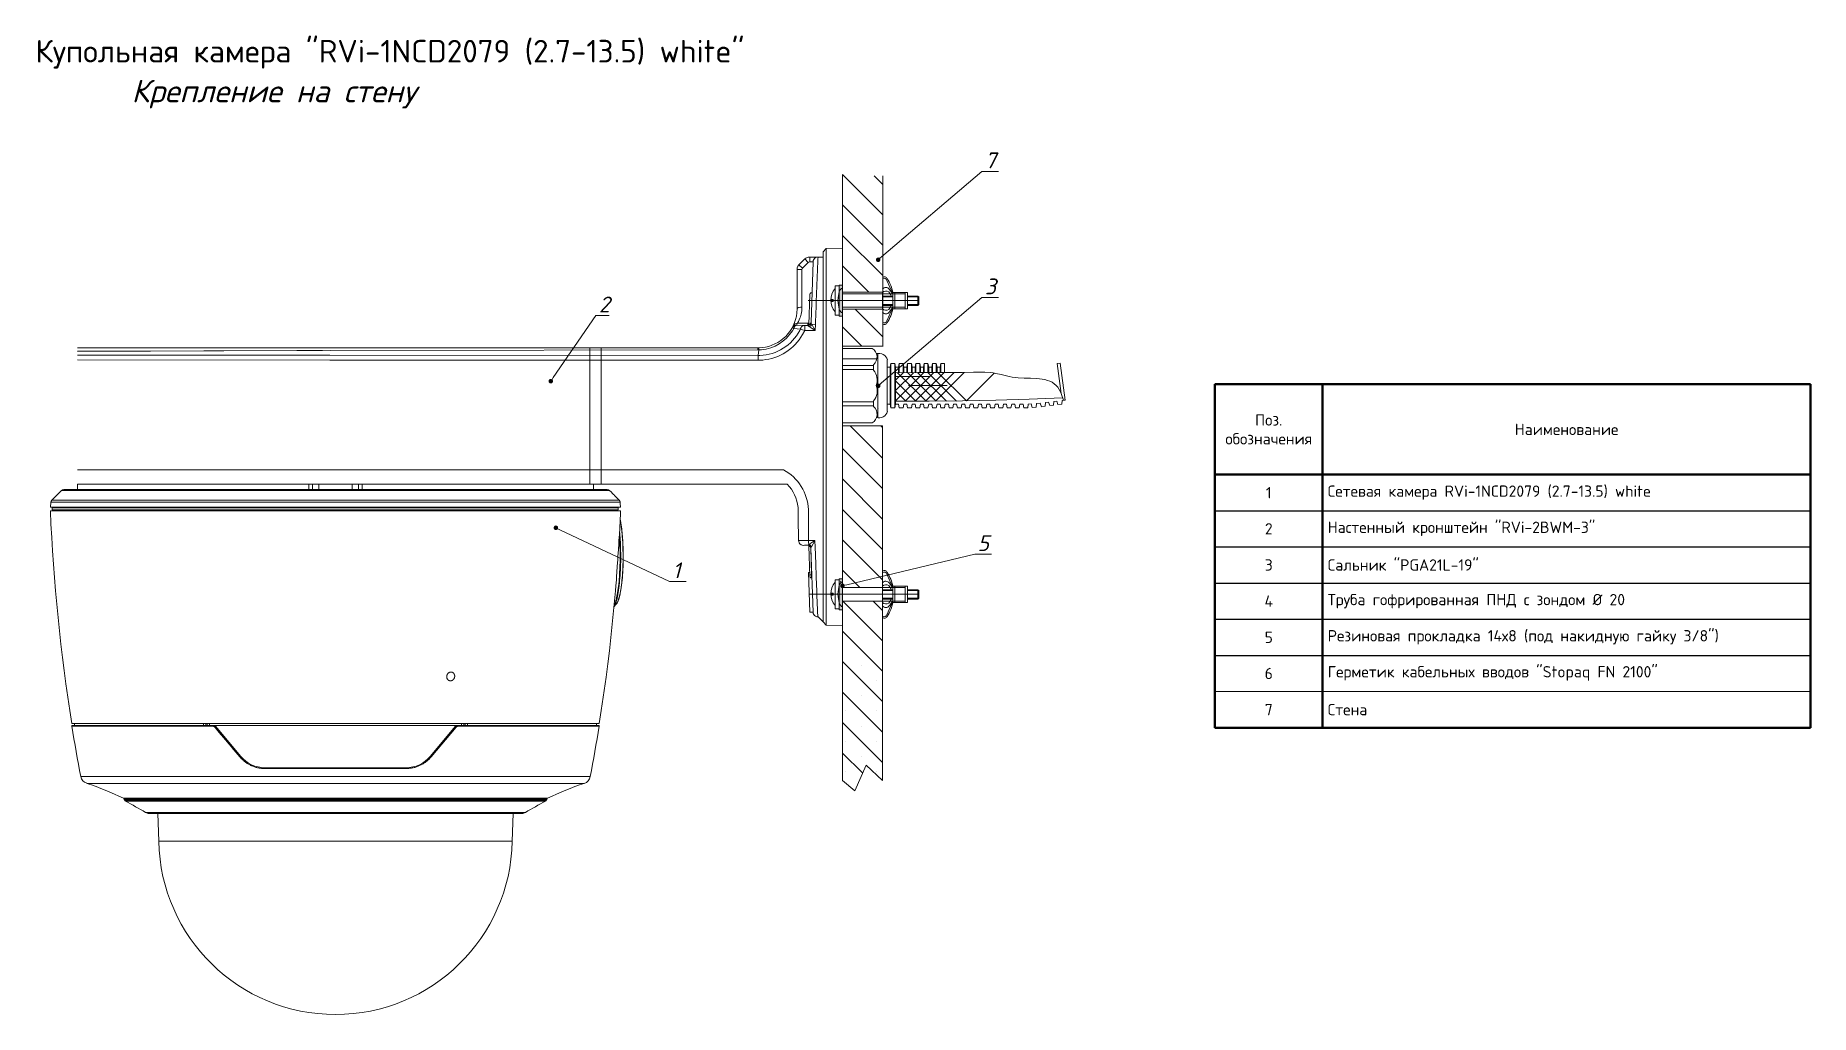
# Model space of a CAD drawing. Header units: millimetres. Extents: x -25459 to 1045457, y -66278 to 462905.
# Drawn here: x 947000 to 986267, y -4659 to 17003 of the extents above; entities that cross this region are included whole.
import ezdxf
from ezdxf import colors
from ezdxf.entities.mleader import LeaderData, LeaderLine
from ezdxf.math import Vec2, Vec3

# ---------------------------------------------------------------- set-up
doc = ezdxf.new("R2010")
doc.units = ezdxf.units.MM
doc.layers.add('PDF _Геометрия', color=7, linetype='Continuous')
doc.styles.add('ISOCPEUR', font='isocpeui.ttf', dxfattribs={"height": 250})
doc.styles.add('KOSTY_STYLE', font='isocpeur.ttf')

msp = doc.modelspace()

# ---------------------------------------------------------------- texts
at = {"char_height": 500, "attachment_point": 5, "bg_fill": 3, "box_fill_scale": 1, "bg_fill_color": 256, "bg_fill_transparency": 0}
for s, insert, width, style in [('\\pxql;Купольная камера "RVi-1NCD2079 (2.7-13.5) white"', (955145.87, 16587.681), 16291.56169, 'KOSTY_STYLE'), ('\\pxi-10.4;Крепление на стену', (954870.388, 15706.446), 7533.96047, 'ISOCPEUR')]:
    msp.add_mtext(s, dxfattribs=dict(at, insert=insert, width=width, style=style))

# ---------------------------------------------------------------- blocks, each defined once
blk = doc.blocks.new('_DOT')
at = {"color": 0, "linetype": 'ByBlock', "lineweight": -2}
blk.add_line((-0.5, 0), (-1, 0), dxfattribs=at)
at = {"color": 0, "linetype": 'ByBlock', "const_width": 0.5}
blk.add_lwpolyline([(-0.25, 0, 1), (0.25, 0, 1)], format="xyb", close=True, dxfattribs=at)
blk = doc.blocks.new('*T41')
at = {"color": 0, "lineweight": 50, "ltscale": 100, "transparency": 16777216}
for p, q in [((0, 0), (13175, 0)), ((0, 0), (0, -7600)), ((2382, 0), (2382, -7600)), ((13175, 0), (13175, -7600)), ((0, -2000), (13175, -2000)), ((0, -7600), (13175, -7600))]:
    blk.add_line(p, q, dxfattribs=at)
at = {"color": 0, "ltscale": 100, "transparency": 16777216}
for p, q in [((0, -2800), (13175, -2800)), ((0, -3600), (13175, -3600)), ((0, -4400), (13175, -4400)), ((0, -5200), (13175, -5200)), ((0, -6000), (13175, -6000))]:
    blk.add_line(p, q, dxfattribs=at)
at = {"color": 0, "lineweight": 0, "ltscale": 100, "transparency": 16777216}
blk.add_line((0, -6800), (13175, -6800), dxfattribs=at)
at = {"color": 0, "ltscale": 100, "transparency": 16777216, "char_height": 250, "style": 'KOSTY_STYLE'}
for s, insert, width, attachment_point in [('Поз. обозначения', (1191, -1000), 2159.26, 5), ('Наименование', (7779, -1000), 10569.8, 5), ('1', (1191, -2400), 2159.26, 5), ('Сетевая камера RVi-1NCD2079 (2.7-13.5) white', (2494, -2400), 10569.8, 4), ('2', (1191, -3200), 2159.26, 5), ('Настенный кронштейн "RVi-2BWM-3"', (2494, -3200), 10569.8, 4), ('3', (1191, -4000), 2159.26, 5), ('Сальник "PGA21L-19"', (2494, -4000), 10569.8, 4), ('4', (1191, -4800), 2159.26, 5), ('Труба гофрированная ПНД с зондом Ø 20', (2494, -4800), 10569.8, 4), ('5', (1191, -5600), 2159.26, 5), ('\\A1;Резиновая прокладка 14х8 (под накидную гайку 3/8")', (2494, -5600), 10569.8, 4), ('6', (1191, -6400), 2159.26, 5), ('Герметик кабельных вводов "Stopaq FN 2100"', (2494, -6400), 10569.8, 4), ('7', (1191, -7200), 2159.26, 5), ('Стена', (2494, -7200), 10569.8, 4)]:
    blk.add_mtext(s, dxfattribs=dict(at, insert=insert, width=width, attachment_point=attachment_point))
blk = doc.blocks.new('RVi-2NCD4489 (2.8-12) white')
at = {"layer": 'PDF _Геометрия', "lineweight": 9}
for points in [[(-0.6363, 0), (0.6363, 0)], [(0.0563, 0), (0.0563, -0.013)], [(0.0656, 0), (0.0656, -0.013)], [(-0.6363, -0.013), (-0.6363, 0)], [(-0.0656, -0.013), (-0.0656, 0)], [(-0.0563, -0.013), (-0.0563, 0)], [(-0.0408, -0.013), (-0.0408, 0)], [(0.0408, -0.013), (0.0408, 0)], [(0.6363, -0.013), (0.6363, 0)], [(0.7016, -0.0445), (0.7016, -0.0442), (0.7016, -0.0438), (0.7015, -0.0435), (0.7014, -0.0432), (0.7014, -0.0431), (0.7013, -0.0428), (0.7013, -0.0425), (0.7011, -0.0421), (0.701, -0.0418), (0.7009, -0.0415), (0.7007, -0.0412), (0.7006, -0.0409), (0.7004, -0.0406), (0.7002, -0.0403), (0.7, -0.04), (0.7, -0.04), (0.6998, -0.0397), (0.6996, -0.0395), (0.6994, -0.0392), (0.6991, -0.039)], [(-0.6984, -0.0582), (0.6966, -0.0582)], [(-0.6984, -0.0582), (-0.6984, -0.0634)], [(-0.6984, -0.0634), (0.6966, -0.0634)], [(0.6965, -0.0582), (0.6965, -0.0634)], [(0.6966, -0.0634), (0.6966, -0.0582)], [(0.7043, -0.1007), (0.7042, -0.0998), (0.704, -0.0984), (0.7037, -0.097), (0.7037, -0.0965), (0.7034, -0.0951), (0.7032, -0.0938), (0.7029, -0.0924), (0.7027, -0.091), (0.7024, -0.0896), (0.7022, -0.0882), (0.7019, -0.0868)], [(0.7016, -0.1781), (0.7016, -0.1775), (0.7015, -0.1724), (0.7015, -0.1672), (0.7014, -0.162), (0.7013, -0.1568), (0.7011, -0.1516), (0.7009, -0.1465), (0.7006, -0.1413), (0.7003, -0.1362), (0.7, -0.1312), (0.6997, -0.1263)], [(0.7031, -0.1781), (0.7031, -0.1757), (0.703, -0.1697), (0.7029, -0.1638), (0.7028, -0.1578), (0.7026, -0.152), (0.7024, -0.1461), (0.7022, -0.1426), (0.7019, -0.1371), (0.7016, -0.1317), (0.7012, -0.1264), (0.7008, -0.1212), (0.7003, -0.1162)], [(0.7018, -0.088), (0.7019, -0.0885), (0.7022, -0.0898), (0.7024, -0.091), (0.7025, -0.0918), (0.7028, -0.0931), (0.703, -0.0944), (0.7032, -0.0957), (0.7034, -0.0969), (0.7036, -0.0982), (0.7038, -0.0995), (0.704, -0.1008)], [(0.704, -0.1008), (0.7046, -0.1052), (0.7052, -0.1099), (0.7057, -0.1148), (0.7061, -0.1179), (0.7066, -0.1233), (0.707, -0.1288), (0.7075, -0.1345), (0.7076, -0.1369), (0.708, -0.1429), (0.7083, -0.1491), (0.7085, -0.1553), (0.7086, -0.1572), (0.7087, -0.1636), (0.7088, -0.1701), (0.7089, -0.1766), (0.7089, -0.1781)], [(0.7093, -0.1781), (0.7093, -0.1765), (0.7092, -0.17), (0.7091, -0.1635), (0.709, -0.1572), (0.7089, -0.1551), (0.7087, -0.1489), (0.7083, -0.1428), (0.708, -0.1369), (0.7078, -0.1343), (0.7074, -0.1286), (0.7069, -0.1231), (0.7064, -0.1179), (0.7061, -0.1145), (0.7055, -0.1097), (0.7049, -0.1051), (0.7043, -0.1007)], [(0.6865, -0.3021), (0.692, -0.2959), (0.6928, -0.295), (0.6935, -0.294), (0.694, -0.2932), (0.6948, -0.2918), (0.6956, -0.2903), (0.6958, -0.2897), (0.6966, -0.2878), (0.6975, -0.2857), (0.6975, -0.2855), (0.6984, -0.283), (0.6991, -0.2805), (0.7, -0.2774), (0.7009, -0.274), (0.7017, -0.2703), (0.7021, -0.2685), (0.7029, -0.264), (0.7037, -0.2593), (0.7045, -0.2543), (0.7046, -0.2538), (0.7053, -0.2482), (0.706, -0.2423), (0.7066, -0.2369), (0.7072, -0.2303), (0.7077, -0.2234), (0.7081, -0.2183), (0.7085, -0.2108), (0.7088, -0.2032), (0.709, -0.1985), (0.7092, -0.1906), (0.7093, -0.1826), (0.7093, -0.1781)], [(0.6866, -0.3018), (0.6874, -0.3005), (0.6881, -0.299), (0.6883, -0.2987), (0.6891, -0.2969), (0.69, -0.2948), (0.69, -0.2948), (0.6909, -0.2924), (0.6916, -0.2901), (0.6925, -0.287), (0.6932, -0.2846), (0.6941, -0.2809), (0.695, -0.2769), (0.6958, -0.2726), (0.696, -0.2716), (0.6969, -0.2666), (0.6977, -0.2613), (0.6985, -0.2561), (0.6992, -0.2499), (0.7, -0.2435), (0.7005, -0.2385), (0.7011, -0.2313), (0.7016, -0.2239), (0.7019, -0.2193), (0.7023, -0.2113), (0.7026, -0.2032), (0.7028, -0.199), (0.703, -0.1905), (0.7031, -0.182), (0.7031, -0.1781)], [(0.6868, -0.2992), (0.6876, -0.2974), (0.6884, -0.2955), (0.6893, -0.2931), (0.6899, -0.2911), (0.6908, -0.2882), (0.6914, -0.2861), (0.6923, -0.2825), (0.6928, -0.2804), (0.6937, -0.2762), (0.6945, -0.2718), (0.6953, -0.2672), (0.6962, -0.2619), (0.697, -0.2562), (0.6975, -0.252), (0.6982, -0.2457), (0.6989, -0.239), (0.6992, -0.2351), (0.6998, -0.2278), (0.7003, -0.2203), (0.7005, -0.2169), (0.7009, -0.2088), (0.7012, -0.2007), (0.7014, -0.1925), (0.7015, -0.1841), (0.7016, -0.1781)], [(0.7089, -0.1781), (0.7089, -0.1827), (0.7088, -0.1907), (0.7086, -0.1987), (0.7084, -0.2035), (0.7081, -0.2112), (0.7077, -0.2186), (0.7073, -0.2238), (0.7068, -0.2307), (0.7062, -0.2374), (0.7056, -0.2428), (0.7049, -0.2488), (0.7041, -0.2544), (0.704, -0.255), (0.7033, -0.2601), (0.7025, -0.2648), (0.7016, -0.2692), (0.7011, -0.2718), (0.7002, -0.2755), (0.6996, -0.2781), (0.6987, -0.2812), (0.698, -0.2837), (0.6971, -0.2861), (0.6971, -0.2863), (0.6963, -0.2884), (0.6955, -0.2902), (0.6953, -0.2907), (0.6945, -0.2922), (0.6938, -0.2935), (0.6934, -0.2941), (0.6927, -0.2951), (0.692, -0.2959)], [(0.6902, -0.2628), (0.6902, -0.2626)], [(0.2742, -0.4739), (0.2742, -0.4735), (0.2743, -0.4731), (0.2743, -0.4727), (0.2744, -0.4723), (0.2745, -0.4719), (0.2746, -0.4716), (0.2747, -0.4711), (0.2748, -0.4708), (0.2749, -0.4704), (0.2751, -0.47), (0.2751, -0.4699), (0.2753, -0.4695), (0.2755, -0.4692), (0.2756, -0.4688), (0.2758, -0.4684), (0.276, -0.4681), (0.2763, -0.4678), (0.2765, -0.4674), (0.2767, -0.4671), (0.277, -0.4668), (0.2772, -0.4665), (0.2775, -0.4662), (0.2775, -0.4662), (0.2778, -0.466), (0.278, -0.4657), (0.2783, -0.4654), (0.2786, -0.4652), (0.2789, -0.465), (0.2792, -0.4648), (0.2795, -0.4646), (0.2798, -0.4644), (0.2802, -0.4642), (0.2805, -0.464), (0.2808, -0.4639), (0.2809, -0.4638), (0.2812, -0.4637), (0.2815, -0.4636), (0.2819, -0.4635), (0.2822, -0.4634), (0.2826, -0.4633), (0.2829, -0.4632), (0.2833, -0.4631), (0.2836, -0.4631), (0.284, -0.4631), (0.2843, -0.463), (0.2847, -0.463)], [(0.2834, -0.4847), (0.2831, -0.4847), (0.2828, -0.4847), (0.2824, -0.4847), (0.2821, -0.4846), (0.2817, -0.4846), (0.2817, -0.4846), (0.2813, -0.4845), (0.281, -0.4844), (0.2807, -0.4843), (0.2803, -0.4842), (0.28, -0.4841), (0.2797, -0.4839), (0.2794, -0.4838), (0.2791, -0.4836), (0.2788, -0.4834), (0.2785, -0.4832), (0.2782, -0.483), (0.2779, -0.4828), (0.2777, -0.4826), (0.2774, -0.4824), (0.2772, -0.4821), (0.2769, -0.4819), (0.2767, -0.4816), (0.2766, -0.4816), (0.2764, -0.4813), (0.2762, -0.481), (0.276, -0.4807), (0.2758, -0.4804), (0.2756, -0.4801), (0.2754, -0.4797), (0.2753, -0.4794), (0.2751, -0.4791), (0.2749, -0.4787), (0.2748, -0.4784), (0.2747, -0.478), (0.2746, -0.4777), (0.2745, -0.4773), (0.2744, -0.4769), (0.2743, -0.4765), (0.2743, -0.4761), (0.2742, -0.4758), (0.2742, -0.4754), (0.2742, -0.475), (0.2742, -0.4746), (0.2742, -0.4742), (0.2742, -0.4739)], [(0.2938, -0.4739), (0.2938, -0.4743), (0.2938, -0.4747), (0.2937, -0.4751), (0.2936, -0.4755), (0.2936, -0.4759), (0.2935, -0.4762), (0.2934, -0.4766), (0.2932, -0.477), (0.2931, -0.4774), (0.2931, -0.4775), (0.2929, -0.4779), (0.2928, -0.4782), (0.2926, -0.4786), (0.2924, -0.479), (0.2922, -0.4793), (0.292, -0.4797), (0.2918, -0.48), (0.2915, -0.4803), (0.2913, -0.4807), (0.2911, -0.481), (0.2908, -0.4813), (0.2906, -0.4816), (0.2903, -0.4818), (0.29, -0.4821), (0.2897, -0.4823), (0.2894, -0.4826), (0.2891, -0.4828), (0.2889, -0.483), (0.2885, -0.4832), (0.2882, -0.4834), (0.2879, -0.4836), (0.2876, -0.4838), (0.2873, -0.4839), (0.2872, -0.4839), (0.2869, -0.4841), (0.2865, -0.4842), (0.2862, -0.4843), (0.2858, -0.4844), (0.2855, -0.4845), (0.2851, -0.4846), (0.2848, -0.4846), (0.2844, -0.4847), (0.2841, -0.4847), (0.2838, -0.4847), (0.2834, -0.4847)], [(0.2847, -0.463), (0.285, -0.463), (0.2853, -0.4631), (0.2857, -0.4631), (0.286, -0.4631), (0.2864, -0.4632), (0.2867, -0.4633), (0.2868, -0.4633), (0.2871, -0.4634), (0.2874, -0.4635), (0.2878, -0.4636), (0.2881, -0.4637), (0.2884, -0.4639), (0.2887, -0.464), (0.289, -0.4642), (0.2893, -0.4643), (0.2896, -0.4645), (0.2899, -0.4647), (0.2901, -0.4649), (0.2904, -0.4652), (0.2906, -0.4654), (0.2909, -0.4656), (0.2911, -0.4659), (0.2912, -0.466), (0.2914, -0.4662), (0.2916, -0.4665), (0.2919, -0.4668), (0.292, -0.4671), (0.2923, -0.4674), (0.2924, -0.4677), (0.2926, -0.468), (0.2928, -0.4684), (0.2929, -0.4687), (0.2931, -0.4691), (0.2932, -0.4694), (0.2933, -0.4698), (0.2934, -0.4702), (0.2935, -0.4706), (0.2936, -0.471), (0.2937, -0.4714), (0.2938, -0.4717), (0.2938, -0.4719), (0.2938, -0.4723), (0.2938, -0.4727), (0.2939, -0.4731), (0.2939, -0.4735), (0.2938, -0.4739)], [(-0.6437, -0.5946), (-0.6437, -0.5903)], [(-0.3256, -0.5946), (-0.3256, -0.5903)], [(-0.3197, -0.5946), (-0.3197, -0.5903)], [(-0.3166, -0.5903), (-0.3166, -0.5946)], [(-0.3107, -0.5903), (-0.3107, -0.5946)], [(-0.2554, -0.6488), (-0.2454, -0.6607), (-0.2356, -0.6724), (-0.2972, -0.5991)], [(0.3107, -0.5903), (0.3107, -0.5946)], [(0.3166, -0.5903), (0.3166, -0.5946)], [(0.3197, -0.5903), (0.3197, -0.5946)], [(0.3256, -0.5903), (0.3256, -0.5946)], [(0.6437, -0.5946), (0.6437, -0.5903)], [(-0.628, -0.7209), (0.628, -0.7209)], [(0.4356, -0.8804), (0.438, -0.8117)]]:
    blk.add_lwpolyline(points, dxfattribs=at)
for points in [[(-0.7017, -0.0445), (0.7016, -0.0445, -0.000895), (0.7025, -0.0565), (-0.7026, -0.0565), (-0.7017, -0.0445, -0.180601), (-0.6992, -0.039)], [(0.6758, -0.0156, 0.198865), (0.6697, -0.013), (-0.6697, -0.013, 0.198865), (-0.6758, -0.0156), (-0.6992, -0.039), (0.6991, -0.039), (0.6984, -0.0382), (0.6972, -0.0371), (0.6954, -0.0352), (0.6935, -0.0334), (0.6917, -0.0315), (0.6898, -0.0297), (0.688, -0.0278), (0.6874, -0.0272), (0.6855, -0.0253), (0.6837, -0.0235), (0.6818, -0.0216), (0.68, -0.0198), (0.6758, -0.0156), (-0.6758, -0.0156)], [(0.6952, -0.0651, 0.01603), (0.6948, -0.0644, 0.00796), (0.6942, -0.0634, -0.007786), (0.6947, -0.0644)], [(-0.2951, -0.5977, 0.222095), (-0.3017, -0.5946), (-0.3018, -0.5946), (-0.3019, -0.5947), (-0.3019, -0.5947), (-0.302, -0.5947), (-0.3021, -0.5948), (-0.3021, -0.5949), (-0.3022, -0.595), (-0.3023, -0.5951), (-0.3023, -0.5952), (-0.3024, -0.5954), (-0.3025, -0.5956), (-0.3025, -0.5958), (-0.3025, -0.5959), (-0.3025, -0.5961), (-0.3025, -0.5963), (-0.3025, -0.5966), (-0.3025, -0.5967), (-0.6499, -0.5967, 0.008061), (-0.628, -0.7209)], [(-0.6495, -0.5952, -0.221148), (-0.6482, -0.5946), (0.6482, -0.5946, -0.464426), (0.6499, -0.5967)], [(-0.2759, -0.6245), (-0.2864, -0.6119), (-0.297, -0.5994, 0.024531), (-0.2976, -0.5987, 0.074091), (-0.2992, -0.5975, 0.103316), (-0.302, -0.5967)], [(-0.2336, -0.671, 0.22179), (-0.1737, -0.6989), (0.1737, -0.6989), (0.1738, -0.6989), (0.1738, -0.6989), (0.1739, -0.6989), (0.1739, -0.699), (0.174, -0.6991), (0.174, -0.6992), (0.174, -0.6993), (0.1741, -0.6994), (0.1741, -0.6995), (0.1741, -0.6997), (0.1742, -0.6999), (0.1742, -0.7002), (0.1742, -0.7004), (0.1742, -0.7006), (0.1742, -0.7008), (0.1742, -0.7009), (-0.1742, -0.701, -0.004333), (-0.1766, -0.7009), (-0.1786, -0.7008), (-0.1805, -0.7007), (-0.1825, -0.7005), (-0.1845, -0.7003), (-0.1865, -0.7), (-0.1885, -0.6997), (-0.1901, -0.6994), (-0.192, -0.6989), (-0.194, -0.6985), (-0.1959, -0.698), (-0.1978, -0.6974), (-0.1997, -0.6968), (-0.2016, -0.6961), (-0.2035, -0.6954), (-0.2053, -0.6947), (-0.2071, -0.6939), (-0.2089, -0.6931), (-0.2107, -0.6922), (-0.2124, -0.6913), (-0.2142, -0.6903), (-0.2159, -0.6893), (-0.2176, -0.6882), (-0.2193, -0.6871), (-0.2209, -0.686), (-0.2225, -0.6848), (-0.2227, -0.6846), (-0.2243, -0.6834), (-0.2258, -0.6821), (-0.2273, -0.6808), (-0.2288, -0.6795), (-0.2303, -0.6781), (-0.2317, -0.6767), (-0.233, -0.6753, -0.01329), (-0.2356, -0.6724), (-0.2355, -0.6723), (-0.2353, -0.6721), (-0.2352, -0.672), (-0.235, -0.6718), (-0.2349, -0.6718), (-0.2347, -0.6716), (-0.2345, -0.6715), (-0.2343, -0.6713), (-0.2342, -0.6712), (-0.234, -0.6711), (-0.2339, -0.671), (-0.2338, -0.671), (-0.2338, -0.671), (-0.2337, -0.6709), (-0.2337, -0.6709), (-0.2337, -0.6709), (-0.2336, -0.671), (-0.2336, -0.671), (-0.2951, -0.5977), (-0.2951, -0.5977), (-0.2951, -0.5977), (-0.2952, -0.5977), (-0.2952, -0.5977), (-0.2953, -0.5977), (-0.2953, -0.5978), (-0.2955, -0.5978), (-0.2955, -0.5979), (-0.2957, -0.598), (-0.2959, -0.5981), (-0.2961, -0.5982), (-0.2963, -0.5984), (-0.2965, -0.5985), (-0.2965, -0.5986), (-0.2968, -0.5987), (-0.297, -0.5989), (-0.2971, -0.5991), (-0.2972, -0.5991)], [(0.2356, -0.6724), (0.2972, -0.5991), (0.2971, -0.5991), (0.2969, -0.5989), (0.2968, -0.5987), (0.2965, -0.5986), (0.2965, -0.5985), (0.2963, -0.5984), (0.2961, -0.5982), (0.2959, -0.5981), (0.2957, -0.598), (0.2955, -0.5979), (0.2955, -0.5978), (0.2953, -0.5978), (0.2953, -0.5977), (0.2952, -0.5977), (0.2952, -0.5977), (0.2951, -0.5977), (0.2951, -0.5977), (0.2951, -0.5977), (0.2336, -0.671, -0.221723), (0.1737, -0.6989)], [(0.2951, -0.5977, -0.222095), (0.3017, -0.5946), (0.3018, -0.5946), (0.3019, -0.5947), (0.3019, -0.5947), (0.302, -0.5947), (0.3021, -0.5948), (0.3021, -0.5949), (0.3022, -0.595), (0.3023, -0.5951), (0.3023, -0.5952), (0.3024, -0.5954), (0.3025, -0.5956), (0.3025, -0.5958), (0.3025, -0.5959), (0.3025, -0.5961), (0.3025, -0.5963), (0.3025, -0.5966), (0.3025, -0.5967), (0.3022, -0.5967), (0.3019, -0.5967), (0.3016, -0.5967), (0.3013, -0.5968), (0.3012, -0.5968), (0.3009, -0.5968), (0.3006, -0.5969), (0.3003, -0.597), (0.3, -0.5971), (0.2997, -0.5972), (0.2995, -0.5974), (0.2992, -0.5975, 0.074091), (0.2976, -0.5987, 0.024531), (0.2972, -0.5991)], [(0.628, -0.7209, 0.008046), (0.6499, -0.5967), (0.3025, -0.5967)], [(0.2336, -0.671), (0.2337, -0.671), (0.2337, -0.6709), (0.2337, -0.6709), (0.2337, -0.6709), (0.2338, -0.671), (0.2338, -0.671), (0.2339, -0.671), (0.234, -0.6711), (0.2342, -0.6712), (0.2343, -0.6713), (0.2345, -0.6715), (0.2347, -0.6716), (0.2349, -0.6718), (0.235, -0.6718), (0.2352, -0.672), (0.2353, -0.6721), (0.2355, -0.6723), (0.2356, -0.6724), (0.2343, -0.6739), (0.2329, -0.6754), (0.2315, -0.6769), (0.2301, -0.6783), (0.2286, -0.6797), (0.227, -0.6811), (0.2255, -0.6824), (0.2246, -0.6832), (0.223, -0.6844), (0.2213, -0.6857), (0.2196, -0.6868), (0.2179, -0.688), (0.2162, -0.6891), (0.2144, -0.6901), (0.2127, -0.6911), (0.2109, -0.6921), (0.2091, -0.693), (0.2073, -0.6938), (0.2054, -0.6946), (0.2035, -0.6954), (0.2016, -0.6961), (0.1997, -0.6968), (0.1977, -0.6974), (0.1957, -0.698), (0.1938, -0.6985), (0.1918, -0.699), (0.1897, -0.6994), (0.1892, -0.6995), (0.1872, -0.6999), (0.1852, -0.7002), (0.1831, -0.7004), (0.1811, -0.7006), (0.1791, -0.7008), (0.1771, -0.7009, -0.010971), (0.1742, -0.7009)], [(-0.5198, -0.7792), (0.5198, -0.7793), (0.5206, -0.7768), (-0.5206, -0.7768), (-0.5198, -0.7793, 0.198763), (-0.5177, -0.7817), (0.5176, -0.7817)], [(0.5198, -0.7792, -0.196383), (0.5176, -0.7817, 0.02049), (0.4684, -0.8093), (-0.4684, -0.8093, 0.138693), (-0.4593, -0.8118), (0.4593, -0.8118, 0.138693), (0.4684, -0.8092)], [(-0.438, -0.8117), (-0.4356, -0.8804), (0.4356, -0.8804, -0.980257), (-0.4356, -0.8804)]]:
    blk.add_lwpolyline(points, format="xyb", dxfattribs=at)
for points in [[(0.7012, -0.1012), (0.7011, -0.1019), (0.7011, -0.1026), (0.701, -0.1033), (0.701, -0.104), (0.701, -0.1047), (0.7009, -0.1055), (0.7009, -0.1062), (0.7009, -0.1066), (0.7008, -0.1073), (0.7008, -0.108), (0.7008, -0.1083), (0.6998, -0.1237), (0.6988, -0.1391), (0.6983, -0.1462), (0.6973, -0.1616), (0.6963, -0.177), (0.6956, -0.1866), (0.6946, -0.202), (0.6935, -0.2174), (0.6929, -0.2264), (0.6923, -0.2359), (0.6912, -0.2504), (0.6902, -0.2626), (0.6888, -0.279), (0.6857, -0.3119), (0.6824, -0.3447), (0.6789, -0.3775), (0.6751, -0.4104), (0.6711, -0.4431), (0.6669, -0.4759), (0.6624, -0.5086), (0.6601, -0.525), (0.6553, -0.5577), (0.6502, -0.5903), (-0.6502, -0.5903, -0.028731), (-0.7029, -0.0652), (0.7028, -0.0652, -0.002017)], [(0.6913, -0.0582, 0.083031), (0.6901, -0.0565, -0.088765)], [(0.6901, -0.0652, 0.07885), (0.6913, -0.0634, -0.079437)], [(0.5228, -0.7743), (-0.5228, -0.7743, 0.035219), (-0.6134, -0.7375), (0.6134, -0.7375, 0.035219)]]:
    blk.add_lwpolyline(points, format="xyb", close=True, dxfattribs=at)
for centre, radius, start, end in [((0.6596, -0.0399), 0.0287, 44.6077, 46.5497), ((-0.6872, -0.0608), 0.00649, 138.0455, 156.484), ((-0.6871, -0.0608), 0.00656, 203.36, 221.6991), ((-0.6067, -0.7168), 0.0217, 190.9058, 251.9352), ((0.6066, -0.7168), 0.0218, 288.1545, 348.9504), ((-0.5247, -0.7782), 0.00431, 18.2336, 64.0491), ((-0.8312, -1.4013), 0.6944, 58.4943, 63.1527), ((0.5248, -0.7782), 0.00436, 116.241, 161.4763)]:
    blk.add_arc(centre, radius, start, end, dxfattribs=at)
blk.add_ellipse((-0.171, -0.7096), major_axis=(-0.0027, 0.0107), ratio=0.156241, start_param=0.000458, end_param=0.591841, dxfattribs=at)
for points in [[(0.6911, -0.0644), (0.691, -0.0643), (0.691, -0.0641), (0.6909, -0.064)], [(0.6913, -0.0651), (0.6912, -0.0649), (0.6912, -0.0646), (0.6911, -0.0644)], [(0.695, -0.0649), (0.6949, -0.0648), (0.6948, -0.0646), (0.6947, -0.0644)], [(0.6951, -0.0651), (0.6951, -0.0651), (0.695, -0.065), (0.695, -0.0649)], [(-0.6495, -0.5952), (-0.6499, -0.5956), (-0.65, -0.5961), (-0.6499, -0.5967)], [(-0.302, -0.5967), (-0.3022, -0.5967), (-0.3023, -0.5966), (-0.3025, -0.5966)]]:
    blk.add_open_spline(points, degree=3, dxfattribs=at)

# ---------------------------------------------------------------- linework, layer by layer
at = {"lineweight": 5}
for p, q in [((963849.221, 10953.256), (963844.932, 10868.681)), ((964085.833, 10584.381), (964085.833, 10636.457)), ((964016.392, 10473.642), (963970.75, 10386.867)), ((962987.744, 10093.978), (947926.42, 10093.978)), ((947926.42, 10016.039), (953515.651, 10033.181)), ((947926.42, 10014.678), (952784.358, 10031.091)), ((953511.274, 9926.863), (947926.42, 9926.863)), ((953509.075, 9818.378), (947926.42, 9823.807)), ((962987.744, 9818.378), (953509.075, 9818.378)), ((963072.429, 10096.177), (962987.744, 10093.978)), ((963087.606, 9822.667), (962987.744, 9818.378)), ((964098.899, 6526.858), (964098.833, 6292.117))]:
    msp.add_line(p, q, dxfattribs=at)
at = {"color": 0, "lineweight": 0}
for p, q in [((959263.053, 10093.978), (959263.053, 7073.972)), ((959513.053, 10093.978), (959513.053, 7073.972)), ((961768.236, 7392.97), (947926.42, 7392.97)), ((963629.288, 7073.972), (947926.42, 7073.972)), ((961768.236, 7392.97), (963545.477, 7392.97)), ((963870.975, 6337.66), (963870.975, 6572.401)), ((964311.458, 4139.381), (964422.22, 4026.574))]:
    msp.add_line(p, q, dxfattribs=at)
at = {"lineweight": 13}
for p, q in [((964851.847, 3148.485), (965738.762, 2263.688)), ((965266.729, 3072.282), (965266.729, 3072.282)), ((964851.847, 2475.362), (965738.762, 1588.448)), ((965266.729, 2397.042), (965266.729, 2397.042)), ((965603.29, 2735.721), (965603.29, 2735.721)), ((964930.167, 2060.481), (964930.167, 2060.481)), ((965603.29, 2060.481), (965603.29, 2060.481)), ((964851.847, 1802.238), (965738.762, 915.324)), ((965266.729, 1723.919), (965266.729, 1723.919)), ((964930.167, 1387.357), (964930.167, 1387.357)), ((965603.29, 1387.357), (965603.29, 1387.357)), ((964851.847, 1126.998), (965300.596, 680.366)), ((965378.916, 856.055), (965129.14, 290.886)), ((965266.729, 1050.796), (965266.729, 1050.796)), ((965738.762, 521.611), (965378.916, 856.055)), ((965129.14, 290.886), (964851.847, 521.611)), ((964930.167, 714.234), (964930.167, 714.234)), ((965603.29, 714.234), (965603.29, 714.234))]:
    msp.add_line(p, q, dxfattribs=at)
for points in [[(964851.847, 13926.925), (965742.995, 13035.777)], [(964851.847, 13926.925), (964851.847, 11325.452)], [(965552.269, 13899.627), (965742.995, 13708.901)], [(965742.995, 10127.377), (965742.995, 13899.627)], [(964851.847, 13253.802), (965742.995, 12362.654)], [(964851.847, 12578.562), (965742.995, 11689.531)], [(964851.847, 11905.438), (965431.834, 11325.452)], [(964779.878, 10813.2), (964690.975, 10813.2), (964690.975, 11460.923), (964779.878, 11460.923)], [(965967.369, 11285.233), (965831.898, 11581.577)], [(964100.405, 11139.178), (964091.938, 11139.178)], [(964115.222, 11139.178), (964102.522, 11139.178)], [(964130.039, 11139.178), (964117.339, 11139.178)], [(964144.856, 11139.178), (964132.156, 11139.178)], [(964159.674, 11139.178), (964146.973, 11139.178)], [(964174.491, 11139.178), (964163.907, 11139.178)], [(964189.308, 11139.178), (964178.724, 11139.178)], [(964204.125, 11139.178), (964193.541, 11139.178)], [(964218.942, 11139.178), (964208.359, 11139.178)], [(964235.876, 11139.178), (964223.176, 11139.178)], [(964250.693, 11139.178), (964237.993, 11139.178)], [(964265.511, 11139.178), (964252.81, 11139.178)], [(964280.328, 11139.178), (964267.627, 11139.178)], [(964295.145, 11139.178), (964282.444, 11139.178)], [(964309.962, 11139.178), (964297.262, 11139.178)], [(964324.779, 11139.178), (964312.079, 11139.178)], [(964339.596, 11139.178), (964326.896, 11139.178)], [(964354.414, 11139.178), (964343.83, 11139.178)], [(964369.231, 11139.178), (964358.647, 11139.178)], [(964384.048, 11139.178), (964373.464, 11139.178)], [(964398.865, 11139.178), (964388.281, 11139.178)], [(964415.799, 11139.178), (964403.099, 11139.178)], [(964430.616, 11139.178), (964417.916, 11139.178)], [(964445.433, 11139.178), (964432.733, 11139.178)], [(964460.251, 11139.178), (964447.55, 11139.178)], [(964475.068, 11139.178), (964462.367, 11139.178)], [(964489.885, 11139.178), (964477.185, 11139.178)], [(964504.702, 11139.178), (964492.002, 11139.178)], [(964519.519, 11139.178), (964508.936, 11139.178)], [(964534.336, 11139.178), (964523.753, 11139.178)], [(964549.154, 11139.178), (964538.57, 11139.178)], [(964563.971, 11139.178), (964553.387, 11139.178)], [(964580.905, 11139.178), (964568.204, 11139.178)], [(964595.722, 11139.178), (964583.022, 11139.178)], [(964595.722, 11118.011), (964648.64, 11118.011), (964648.64, 11160.346), (964595.722, 11160.346)], [(964610.539, 11139.178), (964597.839, 11139.178)], [(964625.356, 11139.178), (964612.656, 11139.178)], [(964640.173, 11139.178), (964627.473, 11139.178)], [(964654.991, 11139.178), (964642.29, 11139.178)], [(964669.808, 11139.178), (964657.107, 11139.178)], [(964684.625, 11139.178), (964671.925, 11139.178)], [(964699.442, 11139.178), (964688.859, 11139.178)], [(964714.259, 11139.178), (964703.676, 11139.178)], [(964729.077, 11139.178), (964718.493, 11139.178)], [(964743.894, 11139.178), (964733.31, 11139.178)], [(964760.828, 11139.178), (964748.127, 11139.178)], [(964775.645, 11139.178), (964762.944, 11139.178)], [(964790.462, 11139.178), (964777.762, 11139.178)], [(964805.279, 11139.178), (964792.579, 11139.178)], [(964820.096, 11139.178), (964807.396, 11139.178)], [(964834.914, 11139.178), (964822.213, 11139.178)], [(964849.731, 11139.178), (964837.03, 11139.178)], [(965738.762, 11325.452), (964851.847, 11325.452)], [(966240.429, 11287.35), (964851.847, 11287.35)], [(964864.548, 11139.178), (964851.847, 11139.178)], [(964879.365, 11139.178), (964868.781, 11139.178)], [(964894.182, 11139.178), (964883.599, 11139.178)], [(964908.999, 11139.178), (964898.416, 11139.178)], [(964925.933, 11139.178), (964913.233, 11139.178)], [(964940.751, 11139.178), (964928.05, 11139.178)], [(964955.568, 11139.178), (964942.867, 11139.178)], [(964970.385, 11139.178), (964959.801, 11139.178)], [(964985.202, 11139.178), (964974.618, 11139.178)], [(965000.019, 11139.178), (964989.436, 11139.178)], [(965016.953, 11139.178), (965004.253, 11139.178)], [(965031.77, 11139.178), (965019.07, 11139.178)], [(965046.588, 11139.178), (965033.887, 11139.178)], [(965061.405, 11139.178), (965048.704, 11139.178)], [(965076.222, 11139.178), (965063.521, 11139.178)], [(965091.039, 11139.178), (965078.339, 11139.178)], [(965105.856, 11139.178), (965093.156, 11139.178)], [(965120.673, 11139.178), (965107.973, 11139.178)], [(965135.491, 11139.178), (965124.907, 11139.178)], [(965150.308, 11139.178), (965139.724, 11139.178)], [(965165.125, 11139.178), (965154.541, 11139.178)], [(965179.942, 11139.178), (965169.358, 11139.178)], [(965196.876, 11139.178), (965184.176, 11139.178)], [(965211.693, 11139.178), (965198.993, 11139.178)], [(965226.51, 11139.178), (965213.81, 11139.178)], [(965241.328, 11139.178), (965228.627, 11139.178)], [(965256.145, 11139.178), (965243.444, 11139.178)], [(965270.962, 11139.178), (965258.262, 11139.178)], [(965285.779, 11139.178), (965273.079, 11139.178)], [(965300.596, 11139.178), (965287.896, 11139.178)], [(965315.414, 11139.178), (965304.83, 11139.178)], [(965330.231, 11139.178), (965319.647, 11139.178)], [(965345.048, 11139.178), (965334.464, 11139.178)], [(965361.982, 11139.178), (965349.281, 11139.178)], [(965376.799, 11139.178), (965364.099, 11139.178)], [(965391.616, 11139.178), (965378.916, 11139.178)], [(965406.433, 11139.178), (965393.733, 11139.178)], [(965421.251, 11139.178), (965408.55, 11139.178)], [(965436.068, 11139.178), (965423.367, 11139.178)], [(965450.885, 11139.178), (965438.184, 11139.178)], [(965465.702, 11139.178), (965453.002, 11139.178)], [(965480.519, 11139.178), (965469.936, 11139.178)], [(965495.336, 11139.178), (965484.753, 11139.178)], [(965510.154, 11139.178), (965499.57, 11139.178)], [(965524.971, 11139.178), (965514.387, 11139.178)], [(965541.905, 11139.178), (965529.204, 11139.178)], [(965556.722, 11139.178), (965544.021, 11139.178)], [(965571.539, 11139.178), (965558.839, 11139.178)], [(965586.356, 11139.178), (965573.656, 11139.178)], [(965601.173, 11139.178), (965588.473, 11139.178)], [(965615.991, 11139.178), (965603.29, 11139.178)], [(965630.808, 11139.178), (965618.107, 11139.178)], [(965645.625, 11139.178), (965632.925, 11139.178)], [(965660.442, 11139.178), (965649.858, 11139.178)], [(965675.259, 11139.178), (965664.676, 11139.178)], [(965690.077, 11139.178), (965679.493, 11139.178)], [(965707.01, 11139.178), (965694.31, 11139.178)], [(965721.828, 11139.178), (965709.127, 11139.178)], [(965736.645, 11139.178), (965723.944, 11139.178)], [(965738.762, 10963.489), (965738.762, 11312.751)], [(965738.762, 11234.432), (965967.369, 11234.432)], [(965738.762, 11217.498), (965967.369, 11217.498)], [(965751.462, 11139.178), (965738.762, 11139.178)], [(965738.762, 11050.275), (965967.369, 11050.275)], [(965738.762, 11031.225), (965967.369, 11031.225)], [(965766.279, 11139.178), (965753.579, 11139.178)], [(965781.096, 11139.178), (965768.396, 11139.178)], [(965795.914, 11139.178), (965783.213, 11139.178)], [(965810.731, 11139.178), (965798.03, 11139.178)], [(965825.548, 11139.178), (965814.964, 11139.178)], [(965840.365, 11139.178), (965829.781, 11139.178)], [(965855.182, 11139.178), (965844.599, 11139.178)], [(965869.999, 11139.178), (965859.416, 11139.178)], [(965886.933, 11139.178), (965874.233, 11139.178)], [(965901.751, 11139.178), (965889.05, 11139.178)], [(965916.568, 11139.178), (965903.867, 11139.178)], [(965931.385, 11139.178), (965918.684, 11139.178)], [(965946.202, 11139.178), (965933.502, 11139.178)], [(965961.019, 11139.178), (965948.319, 11139.178)], [(965975.836, 11139.178), (965963.136, 11139.178)], [(965990.654, 11139.178), (965977.953, 11139.178)], [(966005.471, 11139.178), (965994.887, 11139.178)], [(966009.704, 11314.868), (966009.704, 10955.022)], [(966020.288, 11139.178), (966009.704, 11139.178)], [(966035.105, 11139.178), (966024.521, 11139.178)], [(966052.039, 11139.178), (966039.339, 11139.178)], [(966066.856, 11139.178), (966054.156, 11139.178)], [(966081.673, 11139.178), (966068.973, 11139.178)], [(966096.491, 11139.178), (966083.79, 11139.178)], [(966111.308, 11139.178), (966098.607, 11139.178)], [(966126.125, 11139.178), (966113.425, 11139.178)], [(966140.942, 11139.178), (966128.242, 11139.178)], [(966155.759, 11139.178), (966143.059, 11139.178)], [(966170.577, 11139.178), (966159.993, 11139.178)], [(966185.394, 11139.178), (966174.81, 11139.178)], [(966200.211, 11139.178), (966189.627, 11139.178)], [(966215.028, 11139.178), (966204.444, 11139.178)], [(966231.962, 11139.178), (966219.262, 11139.178)], [(966246.779, 11139.178), (966234.079, 11139.178)], [(966242.546, 11314.868), (966242.546, 10955.022)], [(966261.596, 11139.178), (966248.896, 11139.178)], [(966276.414, 11139.178), (966263.713, 11139.178)], [(966291.231, 11139.178), (966278.53, 11139.178)], [(966291.231, 11234.432), (966519.839, 11234.432)], [(966291.231, 11217.498), (966519.839, 11217.498)], [(966291.231, 11050.275), (966519.839, 11050.275)], [(966291.231, 11031.225), (966519.839, 11031.225)], [(966306.048, 11139.178), (966293.347, 11139.178)], [(966320.865, 11139.178), (966308.165, 11139.178)], [(966335.682, 11139.178), (966322.982, 11139.178)], [(966350.499, 11139.178), (966339.916, 11139.178)], [(966365.317, 11139.178), (966354.733, 11139.178)], [(966380.134, 11139.178), (966369.55, 11139.178)], [(966394.951, 11139.178), (966384.367, 11139.178)], [(966411.885, 11139.178), (966399.184, 11139.178)], [(966426.702, 11139.178), (966414.002, 11139.178)], [(966441.519, 11139.178), (966428.819, 11139.178)], [(966456.336, 11139.178), (966443.636, 11139.178)], [(966471.154, 11139.178), (966458.453, 11139.178)], [(966485.971, 11139.178), (966473.27, 11139.178)], [(966500.788, 11139.178), (966488.088, 11139.178)], [(966515.605, 11139.178), (966505.021, 11139.178)], [(966530.422, 11139.178), (966519.839, 11139.178)], [(966541.006, 11139.178), (966534.656, 11139.178)], [(966240.429, 10988.89), (964851.847, 10988.89)], [(965738.762, 10950.789), (964851.847, 10950.789)], [(965133.374, 10950.789), (965745.112, 10339.051)], [(965831.898, 10686.196), (965967.369, 10984.656)], [(964856.081, 10554.958), (965283.662, 10127.377)], [(965605.407, 9850.084), (964851.847, 9850.084)], [(965749.345, 10127.377), (964858.198, 10127.377)], [(965637.158, 9968.621), (965637.158, 8544.055)], [(965844.599, 9826.8), (965844.599, 8683.76)], [(964851.847, 9701.912), (965539.788, 9701.912)], [(964851.847, 9610.892), (965539.788, 9610.892)], [(966011.821, 8762.079), (965925.035, 8762.079), (965910.217, 8842.516), (965910.217, 9668.044), (965844.599, 9668.044)], [(965910.217, 9668.044), (965925.035, 9748.48), (966011.821, 9748.48)], [(965925.035, 9748.48), (965925.035, 8762.079)], [(966026.638, 8842.516), (966026.638, 9668.044), (966011.821, 9748.48), (966011.821, 8762.079), (966026.638, 8842.516), (966092.257, 8842.516), (966109.191, 8762.079), (966193.861, 8762.079), (966210.795, 8842.516), (966276.414, 8842.516), (966293.347, 8762.079), (966378.017, 8762.079), (966394.951, 8842.516), (966460.57, 8842.516), (966475.387, 8762.079), (966562.173, 8762.079), (966576.991, 8842.516), (966642.61, 8842.516), (966659.543, 8762.079), (966744.213, 8762.079), (966761.147, 8842.516), (966826.766, 8842.516), (966843.7, 8762.079), (966928.369, 8762.079), (966945.303, 8842.516), (967010.922, 8842.516), (967025.739, 8762.079), (967112.526, 8762.079), (967127.343, 8842.516), (967195.079, 8842.516), (967209.896, 8762.079), (967294.565, 8762.079), (967311.499, 8842.516), (967377.118, 8842.516), (967394.052, 8762.079), (967478.722, 8762.079), (967495.656, 8842.516), (967561.275, 8842.516), (967576.092, 8762.079), (967662.878, 8762.079), (967677.695, 8842.516), (967745.431, 8842.516), (967760.248, 8762.079), (967847.035, 8762.079), (967861.852, 8842.516), (967927.471, 8842.516), (967944.405, 8762.079), (968029.074, 8762.079), (968046.008, 8842.516), (968111.627, 8842.516), (968126.444, 8762.079), (968213.231, 8762.079), (968228.048, 8842.516), (968295.783, 8842.516), (968310.601, 8762.079), (968397.387, 8762.079), (968412.204, 8842.516), (968477.823, 8842.516), (968494.757, 8762.079), (968579.427, 8762.079), (968596.361, 8842.516), (968661.98, 8842.516), (968676.797, 8762.079), (968763.583, 8762.079), (968778.4, 8842.516), (968846.136, 8842.516), (968863.07, 8764.196), (968949.856, 8766.313), (968962.557, 8846.749), (969028.176, 8850.982), (969049.343, 8770.546), (969136.129, 8776.897), (969146.713, 8857.333), (969229.266, 8865.8), (969254.667, 8787.48), (969339.336, 8800.181), (969345.687, 8880.617), (969411.305, 8889.084), (969436.706, 8812.881), (969521.376, 8823.465), (969527.726, 8906.018), (969593.345, 8914.485), (969618.746, 8836.165), (969703.416, 8848.866), (969709.766, 8929.302), (969741.517, 8933.535)], [(966026.638, 9541.04), (966519.839, 9545.273), (967013.039, 9545.273), (967258.581, 9543.156), (967504.123, 9545.273), (967753.898, 9551.623), (967878.786, 9555.857), (968001.557, 9553.74), (968124.328, 9543.156), (968183.596, 9536.806), (968242.865, 9526.223), (968361.402, 9498.705), (968479.94, 9469.071), (968541.325, 9454.253), (968604.828, 9443.67), (968736.065, 9430.969), (968873.654, 9424.619), (969009.125, 9420.386), (969144.596, 9414.035), (969208.098, 9407.685), (969271.601, 9399.218), (969330.869, 9388.634), (969388.021, 9371.701), (969443.057, 9352.65), (969491.742, 9329.366), (969538.31, 9297.615), (969578.528, 9261.63), (969597.579, 9240.463), (969614.513, 9219.295), (969646.264, 9170.61), (969673.781, 9115.575), (969697.065, 9056.306), (969741.517, 8933.535), (969775.385, 8937.769), (969665.314, 9754.83), (969599.695, 9746.363), (969688.598, 9079.59)], [(966092.257, 9547.39), (966092.257, 9668.044), (966026.638, 9668.044)], [(966644.726, 9541.04), (966026.638, 8922.952)], [(966420.352, 9541.04), (966026.638, 9147.326)], [(966195.977, 9541.04), (966026.638, 9373.817)], [(966780.198, 9454.253), (966026.638, 9454.253)], [(966073.206, 9541.04), (966701.878, 8910.251)], [(966092.257, 9668.044), (966109.191, 9748.48), (966193.861, 9748.48)], [(966109.191, 9748.48), (966109.191, 9547.39)], [(966210.795, 9668.044), (966193.861, 9748.48), (966193.861, 9545.273)], [(966276.414, 9543.156), (966276.414, 9668.044), (966210.795, 9668.044), (966210.795, 9541.04)], [(966869.101, 9541.04), (966240.429, 8912.368)], [(966276.414, 9668.044), (966293.347, 9748.48), (966378.017, 9748.48), (966378.017, 9545.273)], [(966293.347, 9748.48), (966293.347, 9543.156)], [(966297.581, 9541.04), (966926.253, 8910.251)], [(966394.951, 9668.044), (966378.017, 9748.48)], [(966460.57, 9547.39), (966460.57, 9668.044), (966394.951, 9668.044), (966394.951, 9547.39)], [(966460.57, 9668.044), (966475.387, 9748.48), (966562.173, 9748.48)], [(967093.475, 9541.04), (966462.687, 8910.251)], [(966475.387, 9748.48), (966475.387, 9547.39)], [(966521.955, 9541.04), (967150.627, 8912.368)], [(966576.991, 9668.044), (966562.173, 9748.48), (966562.173, 9545.273)], [(966642.61, 9543.156), (966642.61, 9668.044), (966576.991, 9668.044), (966576.991, 9541.04)], [(966642.61, 9668.044), (966659.543, 9748.48), (966744.213, 9748.48), (966744.213, 9545.273)], [(966659.543, 9748.48), (966659.543, 9543.156)], [(967317.85, 9541.04), (966687.061, 8910.251)], [(966761.147, 9668.044), (966744.213, 9748.48)], [(966746.33, 9541.04), (967372.885, 8914.485)], [(966826.766, 9547.39), (966826.766, 9668.044), (966761.147, 9668.044), (966761.147, 9547.39)], [(966826.766, 9668.044), (966843.7, 9748.48), (966928.369, 9748.48)], [(966843.7, 9748.48), (966843.7, 9547.39)], [(967544.341, 9543.156), (966913.552, 8910.251)], [(966945.303, 9668.044), (966928.369, 9748.48), (966928.369, 9545.273)], [(967010.922, 9543.156), (967010.922, 9668.044), (966945.303, 9668.044), (966945.303, 9541.04)], [(968206.88, 9532.573), (967593.026, 8918.718), (966970.704, 9541.04)], [(967010.922, 9668.044), (967025.739, 9748.48), (967112.526, 9748.48), (967112.526, 9545.273)], [(967025.739, 9748.48), (967025.739, 9543.156)], [(966026.638, 9361.117), (966477.504, 8910.251)], [(966026.638, 9136.742), (966253.129, 8912.368)], [(967167.561, 9255.28), (966316.632, 9255.28)], [(964851.847, 8899.667), (965539.788, 8899.667)], [(964851.847, 8808.648), (965539.788, 8808.648)], [(965539.788, 8791.714), (965539.788, 8914.485)], [(965844.599, 8842.516), (965910.217, 8842.516)], [(966026.638, 8912.368), (966767.497, 8910.251), (967506.239, 8916.601), (968244.982, 8931.419), (968983.724, 8956.819), (969722.466, 8988.571)], [(965025.42, 8366.249), (965738.762, 7650.791)], [(965698.543, 8366.249), (965738.762, 8326.031)], [(964851.847, 7864.582), (965738.762, 6977.668)], [(964851.847, 7191.458), (965738.762, 6304.544)], [(964851.847, 6518.335), (965738.762, 5631.421)], [(964851.847, 6511.985), (964851.847, 6162.723)], [(965738.762, 6162.723), (965738.762, 6511.985)], [(964851.847, 5843.095), (965738.762, 4958.298)], [(964851.847, 5169.972), (965233.345, 4788.474)], [(964779.878, 4314.324), (964690.975, 4314.324), (964690.975, 4962.047), (964779.878, 4962.047)], [(966240.429, 4788.474), (964851.847, 4788.474)], [(965738.762, 4735.556), (965967.369, 4735.556)], [(965738.762, 4720.739), (965967.369, 4720.739)], [(965967.369, 4786.357), (965831.898, 5084.818)], [(966009.704, 4815.992), (966009.704, 4456.146)], [(966242.546, 4815.992), (966242.546, 4456.146)], [(966291.231, 4735.556), (966519.839, 4735.556)], [(966291.231, 4720.739), (966519.839, 4720.739)], [(964140.623, 4640.302), (964127.922, 4640.302)], [(964155.44, 4640.302), (964142.74, 4640.302)], [(964170.257, 4640.302), (964157.557, 4640.302)], [(964185.074, 4640.302), (964172.374, 4640.302)], [(964199.892, 4640.302), (964189.308, 4640.302)], [(964214.709, 4640.302), (964204.125, 4640.302)], [(964229.526, 4640.302), (964218.942, 4640.302)], [(964244.343, 4640.302), (964233.759, 4640.302)], [(964261.277, 4640.302), (964248.577, 4640.302)], [(964276.094, 4640.302), (964263.394, 4640.302)], [(964290.911, 4640.302), (964278.211, 4640.302)], [(964305.729, 4640.302), (964293.028, 4640.302)], [(964320.546, 4640.302), (964307.845, 4640.302)], [(964335.363, 4640.302), (964322.662, 4640.302)], [(964350.18, 4640.302), (964337.48, 4640.302)], [(964364.997, 4640.302), (964354.414, 4640.302)], [(964379.814, 4640.302), (964369.231, 4640.302)], [(964394.632, 4640.302), (964384.048, 4640.302)], [(964409.449, 4640.302), (964398.865, 4640.302)], [(964426.383, 4640.302), (964413.682, 4640.302)], [(964441.2, 4640.302), (964428.499, 4640.302)], [(964456.017, 4640.302), (964443.317, 4640.302)], [(964470.834, 4640.302), (964458.134, 4640.302)], [(964485.651, 4640.302), (964472.951, 4640.302)], [(964500.469, 4640.302), (964487.768, 4640.302)], [(964515.286, 4640.302), (964502.585, 4640.302)], [(964530.103, 4640.302), (964517.403, 4640.302)], [(964544.92, 4640.302), (964534.336, 4640.302)], [(964559.737, 4640.302), (964549.154, 4640.302)], [(964574.555, 4640.302), (964563.971, 4640.302)], [(964589.372, 4640.302), (964578.788, 4640.302)], [(964606.306, 4640.302), (964593.605, 4640.302)], [(964595.722, 4619.135), (964648.64, 4619.135), (964648.64, 4661.47), (964595.722, 4661.47)], [(964621.123, 4640.302), (964608.422, 4640.302)], [(964635.94, 4640.302), (964623.24, 4640.302)], [(964650.757, 4640.302), (964638.057, 4640.302)], [(964665.574, 4640.302), (964652.874, 4640.302)], [(964680.392, 4640.302), (964667.691, 4640.302)], [(964695.209, 4640.302), (964682.508, 4640.302)], [(964710.026, 4640.302), (964699.442, 4640.302)], [(964724.843, 4640.302), (964714.259, 4640.302)], [(964739.66, 4640.302), (964729.077, 4640.302)], [(964754.477, 4640.302), (964743.894, 4640.302)], [(964771.411, 4640.302), (964758.711, 4640.302)], [(964786.229, 4640.302), (964773.528, 4640.302)], [(964801.046, 4640.302), (964788.345, 4640.302)], [(964815.863, 4640.302), (964803.162, 4640.302)], [(964830.68, 4640.302), (964817.98, 4640.302)], [(964845.497, 4640.302), (964832.797, 4640.302)], [(964860.314, 4640.302), (964847.614, 4640.302)], [(964851.847, 4496.848), (965738.762, 3609.934)], [(966240.429, 4490.014), (964851.847, 4490.014)], [(964875.132, 4640.302), (964862.431, 4640.302)], [(964889.949, 4640.302), (964879.365, 4640.302)], [(964904.766, 4640.302), (964894.182, 4640.302)], [(964919.583, 4640.302), (964908.999, 4640.302)], [(964934.4, 4640.302), (964923.817, 4640.302)], [(964951.334, 4640.302), (964938.634, 4640.302)], [(964966.151, 4640.302), (964953.451, 4640.302)], [(964980.969, 4640.302), (964970.385, 4640.302)], [(964995.786, 4640.302), (964985.202, 4640.302)], [(965010.603, 4640.302), (965000.019, 4640.302)], [(965025.42, 4640.302), (965014.836, 4640.302)], [(965042.354, 4640.302), (965029.654, 4640.302)], [(965057.171, 4640.302), (965044.471, 4640.302)], [(965071.988, 4640.302), (965059.288, 4640.302)], [(965086.806, 4640.302), (965074.105, 4640.302)], [(965101.623, 4640.302), (965088.922, 4640.302)], [(965116.44, 4640.302), (965103.74, 4640.302)], [(965131.257, 4640.302), (965118.557, 4640.302)], [(965146.074, 4640.302), (965135.491, 4640.302)], [(965160.892, 4640.302), (965150.308, 4640.302)], [(965175.709, 4640.302), (965165.125, 4640.302)], [(965190.526, 4640.302), (965179.942, 4640.302)], [(965207.46, 4640.302), (965194.759, 4640.302)], [(965222.277, 4640.302), (965209.577, 4640.302)], [(965237.094, 4640.302), (965224.394, 4640.302)], [(965251.911, 4640.302), (965239.211, 4640.302)], [(965266.729, 4640.302), (965254.028, 4640.302)], [(965281.546, 4640.302), (965268.845, 4640.302)], [(965296.363, 4640.302), (965283.662, 4640.302)], [(965311.18, 4640.302), (965298.48, 4640.302)], [(965325.997, 4640.302), (965315.414, 4640.302)], [(965340.814, 4640.302), (965330.231, 4640.302)], [(965355.632, 4640.302), (965345.048, 4640.302)], [(965370.449, 4640.302), (965359.865, 4640.302)], [(965387.383, 4640.302), (965374.682, 4640.302)], [(965402.2, 4640.302), (965389.499, 4640.302)], [(965417.017, 4640.302), (965404.317, 4640.302)], [(965431.834, 4640.302), (965419.134, 4640.302)], [(965446.651, 4640.302), (965433.951, 4640.302)], [(965461.469, 4640.302), (965448.768, 4640.302)], [(965476.286, 4640.302), (965463.585, 4640.302)], [(965491.103, 4640.302), (965480.519, 4640.302)], [(965505.92, 4640.302), (965495.336, 4640.302)], [(965520.737, 4640.302), (965510.154, 4640.302)], [(965535.555, 4640.302), (965524.971, 4640.302)], [(965531.805, 4490.014), (965738.762, 4283.058)], [(965552.488, 4640.302), (965539.788, 4640.302)], [(965567.306, 4640.302), (965554.605, 4640.302)], [(965582.123, 4640.302), (965569.422, 4640.302)], [(965596.94, 4640.302), (965584.24, 4640.302)], [(965611.757, 4640.302), (965599.057, 4640.302)], [(965626.574, 4640.302), (965613.874, 4640.302)], [(965641.392, 4640.302), (965628.691, 4640.302)], [(965656.209, 4640.302), (965643.508, 4640.302)], [(965671.026, 4640.302), (965660.442, 4640.302)], [(965685.843, 4640.302), (965675.259, 4640.302)], [(965700.66, 4640.302), (965690.077, 4640.302)], [(965715.477, 4640.302), (965704.894, 4640.302)], [(965732.411, 4640.302), (965719.711, 4640.302)], [(965747.229, 4640.302), (965734.528, 4640.302)], [(965738.762, 4551.399), (965967.369, 4551.399)], [(965738.762, 4532.349), (965967.369, 4532.349)], [(965762.046, 4640.302), (965749.345, 4640.302)], [(965776.863, 4640.302), (965764.162, 4640.302)], [(965791.68, 4640.302), (965778.98, 4640.302)], [(965806.497, 4640.302), (965793.797, 4640.302)], [(965821.314, 4640.302), (965808.614, 4640.302)], [(965836.132, 4640.302), (965825.548, 4640.302)], [(965831.898, 4187.32), (965967.369, 4485.78)], [(965850.949, 4640.302), (965840.365, 4640.302)], [(965865.766, 4640.302), (965855.182, 4640.302)], [(965880.583, 4640.302), (965869.999, 4640.302)], [(965897.517, 4640.302), (965884.817, 4640.302)], [(965912.334, 4640.302), (965899.634, 4640.302)], [(965927.151, 4640.302), (965914.451, 4640.302)], [(965941.969, 4640.302), (965929.268, 4640.302)], [(965956.786, 4640.302), (965944.085, 4640.302)], [(965971.603, 4640.302), (965958.903, 4640.302)], [(965986.42, 4640.302), (965973.72, 4640.302)], [(966001.237, 4640.302), (965988.537, 4640.302)], [(966016.054, 4640.302), (966005.471, 4640.302)], [(966030.872, 4640.302), (966020.288, 4640.302)], [(966045.689, 4640.302), (966035.105, 4640.302)], [(966060.506, 4640.302), (966049.922, 4640.302)], [(966077.44, 4640.302), (966064.74, 4640.302)], [(966092.257, 4640.302), (966079.557, 4640.302)], [(966107.074, 4640.302), (966094.374, 4640.302)], [(966121.891, 4640.302), (966109.191, 4640.302)], [(966136.709, 4640.302), (966124.008, 4640.302)], [(966151.526, 4640.302), (966138.825, 4640.302)], [(966166.343, 4640.302), (966153.643, 4640.302)], [(966181.16, 4640.302), (966168.46, 4640.302)], [(966195.977, 4640.302), (966185.394, 4640.302)], [(966210.795, 4640.302), (966200.211, 4640.302)], [(966225.612, 4640.302), (966215.028, 4640.302)], [(966242.546, 4640.302), (966229.845, 4640.302)], [(966257.363, 4640.302), (966244.662, 4640.302)], [(966272.18, 4640.302), (966259.48, 4640.302)], [(966286.997, 4640.302), (966274.297, 4640.302)], [(966301.814, 4640.302), (966289.114, 4640.302)], [(966291.231, 4551.399), (966519.839, 4551.399)], [(966291.231, 4532.349), (966519.839, 4532.349)], [(966316.632, 4640.302), (966303.931, 4640.302)], [(966331.449, 4640.302), (966318.748, 4640.302)], [(966346.266, 4640.302), (966333.565, 4640.302)], [(966361.083, 4640.302), (966350.499, 4640.302)], [(966375.9, 4640.302), (966365.317, 4640.302)], [(966390.717, 4640.302), (966380.134, 4640.302)], [(966405.535, 4640.302), (966394.951, 4640.302)], [(966422.469, 4640.302), (966409.768, 4640.302)], [(966437.286, 4640.302), (966424.585, 4640.302)], [(966452.103, 4640.302), (966439.402, 4640.302)], [(966466.92, 4640.302), (966454.22, 4640.302)], [(966481.737, 4640.302), (966469.037, 4640.302)], [(966496.554, 4640.302), (966483.854, 4640.302)], [(966511.372, 4640.302), (966498.671, 4640.302)], [(966526.189, 4640.302), (966513.488, 4640.302)], [(966541.006, 4640.302), (966530.422, 4640.302)], [(964851.847, 3821.608), (965738.762, 2936.811)]]:
    msp.add_lwpolyline(points, dxfattribs=at)
at = {"lineweight": 5}
for points in [[(964422.11, 12216.261), (964493.707, 12287.858)], [(964422.22, 4026.574), (964422.11, 12216.272)], [(964493.751, 12287.836), (964851.848, 12294.325)], [(964493.751, 12287.88), (964493.751, 3952.788), (964851.848, 3946.299)], [(964851.837, 3946.288), (964851.837, 12294.358)], [(963890.464, 11927.606), (963866.598, 11897.251), (963853.621, 11862.497), (963849.221, 11825.654)], [(963849.221, 11825.632), (963955.682, 11825.632)], [(963849.331, 10953.311), (963849.331, 11825.676)], [(963966.46, 11851.719), (963890.464, 11927.606), (964020.791, 12060.022)], [(963966.406, 11851.675), (963955.517, 11825.61)], [(963955.66, 10994.498), (963955.66, 11825.621)], [(963966.515, 11851.675), (964096.732, 11981.892)], [(964020.725, 12059.989), (964042.501, 12077.366), (964068.456, 12090.344), (964094.522, 12099.032), (964122.677, 12101.232), (964422.264, 12101.232)], [(964020.747, 12059.989), (964096.633, 11981.903)], [(964122.677, 11992.747), (964109.699, 11990.548), (964096.721, 11981.859)], [(964122.677, 11992.692), (964131.365, 11992.692)], [(964131.376, 11992.692), (964131.376, 12101.243)], [(964131.376, 11992.747), (964202.974, 11997.036)], [(964203.007, 11997.047), (964157.475, 10653.856)], [(964133.521, 11276.587), (964109.655, 10599.547)], [(964133.51, 11276.686), (964140.109, 11293.953), (964153.086, 11306.931), (964170.463, 11311.33), (964179.152, 11311.33)], [(964851.847, 521.611), (964851.847, 11325.452)], [(963742.859, 10541.005), (963760.346, 10562.671), (963782.012, 10580.048), (963808.078, 10593.025), (963836.233, 10595.225), (963857.899, 10636.468)], [(963879.598, 10677.71), (963857.932, 10636.468), (963827.577, 10632.068), (963801.512, 10621.29), (963777.756, 10601.714), (963762.469, 10575.648)], [(963955.682, 10994.553), (963925.218, 10992.354), (963894.863, 10987.954), (963881.885, 10983.665), (963866.598, 10977.176), (963860.219, 10972.777), (963855.82, 10966.288), (963849.331, 10959.799)], [(964085.833, 10636.468), (963857.954, 10636.468)], [(963953.395, 10946.723), (963955.704, 10994.454)], [(964155.231, 10647.345), (964157.431, 10653.834), (964153.031, 10634.257), (964142.253, 10614.791), (964127.076, 10599.613), (964107.499, 10588.725), (964085.833, 10586.526)], [(964111.822, 10640.823), (964098.844, 10638.623), (964085.866, 10636.424)], [(964146.631, 10629.968), (964140.032, 10621.279), (964122.655, 10603.902), (964116.276, 10601.703), (964109.677, 10599.613)], [(964116.199, 10560.548), (964135.775, 10569.127), (964150.953, 10582.214), (964163.93, 10597.392), (964172.619, 10614.769), (964163.93, 10634.235), (964159.641, 10642.924), (964157.442, 10653.812)], [(964146.521, 10629.968), (964153.119, 10640.856), (964157.409, 10662.522)], [(964155.22, 10647.312), (964153.02, 10634.224)], [(963779.835, 10534.527), (963775.545, 10521.439), (963758.168, 10530.128), (963749.48, 10534.527), (963745.191, 10536.616), (963742.991, 10541.016)], [(963775.446, 10521.439), (963923.04, 10508.461)], [(963834.055, 10593.036), (963847.033, 10595.236)], [(964085.833, 10586.581), (963996.749, 10586.581), (963847.066, 10595.269), (963836.178, 10595.269)], [(963923.117, 10508.439), (963927.406, 10523.617)], [(963983.826, 10584.326), (963996.914, 10586.526)], [(964116.188, 10560.581), (964250.694, 10473.697), (964016.326, 10473.697)], [(964096.71, 10586.493), (964085.822, 10584.403)], [(964116.232, 10560.537), (964100.945, 10571.425), (964092.366, 10577.914), (964085.877, 10584.403)], [(952784.314, 10031.036), (953348.514, 10033.236)], [(962998.588, 10046.235), (962989.9, 9922.507), (953511.23, 9926.907)], [(953515.629, 10033.181), (962979.012, 10046.268)], [(962979.045, 10046.235), (962998.621, 10046.235)], [(962987.744, 10093.978), (962985.544, 10089.579), (962985.544, 10087.379), (962983.455, 10080.89), (962981.255, 10070.112), (962979.166, 10046.246)], [(965738.762, 521.611), (965738.762, 8366.249), (964853.964, 8366.249)], [(963879.708, 5825.492), (963870.975, 6337.66)], [(964098.833, 5829.869), (964098.833, 6292.117)], [(963879.642, 5825.47), (963936.172, 5827.669), (963990.392, 5829.869), (964241.995, 5829.869)], [(963883.997, 5806.025), (963879.708, 5825.492)], [(963986.059, 5721.34), (963964.283, 5723.54)], [(964081.434, 5725.684), (964033.703, 5725.684), (964009.947, 5723.485), (963985.971, 5721.285)], [(964153.064, 5656.254), (964150.865, 5677.92), (964140.087, 5697.496), (964122.71, 5712.674), (964103.133, 5723.562), (964081.467, 5725.651)], [(964098.789, 5829.913), (964100.989, 5786.471), (964105.388, 5743.028), (964083.722, 5727.851), (964081.522, 5725.651)], [(964096.644, 5725.706), (964083.667, 5727.796)], [(964116.243, 5740.873), (964105.355, 5743.072)], [(964105.388, 5743.028), (964242.094, 5829.913)], [(964148.72, 5675.841), (964142.231, 5686.619), (964133.543, 5697.507), (964122.655, 5703.996), (964116.276, 5708.285), (964109.677, 5710.485), (964133.543, 5035.645)], [(964155.22, 5647.554), (964153.02, 5656.243), (964150.931, 5667.131), (964148.731, 5675.819)], [(964148.775, 5675.797), (964168.352, 5072.554)], [(964166.152, 5686.663), (964159.663, 5671.486), (964153.064, 5658.398), (964202.996, 4243.609)], [(964153.064, 5658.398), (964153.064, 5671.486)], [(964166.064, 5686.652), (964161.775, 5695.341)], [(964166.174, 5686.652), (964203.018, 5758.25), (964242.061, 5829.847)], [(964242.105, 5829.869), (964252.993, 5519.504)], [(964252.949, 5519.526), (964276.814, 4829.508)], [(964131.376, 4243.587), (964101.022, 5124.641)], [(964131.376, 5124.608), (964101.022, 5124.608)], [(964133.521, 5035.623), (964140.12, 5018.246), (964153.097, 5005.268), (964170.474, 5000.979)], [(964168.209, 5072.521), (964133.565, 5070.322)], [(964174.764, 5072.521), (964168.275, 5072.521)], [(964168.319, 5072.521), (964170.518, 5000.924)], [(964176.908, 5000.935), (964170.419, 5000.935)], [(964131.409, 4243.587), (964168.363, 4243.587), (964185.63, 4241.388), (964194.318, 4243.587), (964203.007, 4243.587), (964207.296, 4217.522), (964218.184, 4191.456), (964235.561, 4169.79), (964257.227, 4154.613), (964283.182, 4143.725), (964311.447, 4139.436)], [(964307.169, 4161.047), (964311.458, 4139.381)], [(964422.11, 4026.574), (964493.707, 3952.777)]]:
    msp.add_lwpolyline(points, dxfattribs=at)
for points in [[(964255.093, 10610.402), (964172.608, 10614.802), (964211.761, 10543.094), (964250.672, 10473.741), (964255.071, 10610.446, -0.000914111), (964307.202, 12055.59), (964311.491, 12101.232), (964283.226, 12096.833), (964257.271, 12088.144), (964235.605, 12070.877), (964218.118, 12049.101), (964207.34, 12025.345), (964203.051, 11997.08)], [(964025.036, 10586.537), (964022.946, 10580.048), (964020.747, 10571.359), (964018.657, 10558.382), (964018.657, 10530.117), (964016.348, 10473.697), (963968.616, 10491.073), (963923.007, 10508.439), (963907.83, 10475.885, -0.268037342), (963026.886, 9922.463), (962990.054, 9922.529), (962987.744, 9870.399), (962987.744, 9818.378)], [(963005.143, 10093.978), (963002.943, 10087.379), (963000.854, 10080.89), (963000.854, 10070.112), (962998.599, 10046.235), (963059.418, 10048.435, 0.233130815), (963745.147, 10469.33), (963775.501, 10521.461)]]:
    msp.add_lwpolyline(points, format="xyb", dxfattribs=at)
at = {"lineweight": 13}
for points in [[(964851.847, 11479.974), (964779.878, 11479.974), (964779.878, 10796.267), (964851.847, 10796.267)], [(965967.369, 11314.868), (965967.369, 10955.022), (966291.231, 10955.022), (966291.231, 11314.868)], [(966519.839, 11234.432), (966519.839, 11031.225), (966538.889, 11050.275), (966538.889, 11217.498)], [(964851.847, 4981.098), (964779.878, 4981.098), (964779.878, 4297.391), (964851.847, 4297.391)], [(965967.369, 4815.992), (965967.369, 4456.146), (966291.231, 4456.146), (966291.231, 4815.992)], [(966519.839, 4735.556), (966519.839, 4532.349), (966538.889, 4551.399), (966538.889, 4720.739)]]:
    msp.add_lwpolyline(points, close=True, dxfattribs=at)
for points in [[(965968.363, 11315.389, 0.083384762), (965843.095, 11622.09, 0.499736962), (965738.76, 11649.822)], [(965968.263, 11263.961, 0.101547904), (965885.244, 11390.074, 0.488086014), (965739.723, 11392.288)], [(965931.695, 11237.147, 0.112046652), (965874.719, 11332.457, 0.360461505), (965739.55, 11314.3)], [(965739.55, 10957.706, 0.360461505), (965874.718, 10939.55, 0.112085867), (965931.694, 11034.861)], [(965739.724, 10879.715, 0.488065264), (965885.244, 10879.816, 0.101547904), (965968.262, 11005.929)], [(965738.765, 10622.186, 0.499785088), (965843.094, 10649.916, 0.083384762), (965968.363, 10956.617)], [(965541.405, 9718.879, 0.498498243), (965512.27, 10080.808), (964851.847, 10080.808), (964851.847, 8429.751), (965512.27, 8429.751)], [(965539.788, 9718.846), (965539.788, 9596.075, -0.286203765), (965594.443, 9256.502, -0.28623036), (965540.847, 8916.54)], [(965968.363, 4816.513, 0.083384762), (965843.095, 5123.214, 0.499736962), (965738.76, 5150.946)], [(965931.695, 4738.271, 0.112046652), (965874.719, 4833.581, 0.360461505), (965739.55, 4815.424)], [(965968.263, 4765.085, 0.101547904), (965885.244, 4891.198, 0.488086014), (965739.723, 4893.412)], [(965738.765, 4123.31, 0.499785088), (965843.094, 4151.04, 0.083384762), (965968.363, 4457.741)], [(965739.55, 4458.831, 0.360461505), (965874.718, 4440.674, 0.112085867), (965931.694, 4535.985)], [(965739.724, 4380.839, 0.488065264), (965885.244, 4380.94, 0.101547904), (965968.262, 4507.053)]]:
    msp.add_lwpolyline(points, format="xyb", dxfattribs=at)
for centre, radius, start, end in [((964986.258, 11146.587), 390.536, 138.9932886, 221.0067114), ((965771.572, 11565.702), 64.56, 16.4733584, 120.3644597), ((965771.57, 10706.3), 64.556, 239.6327286, 343.5311496), ((965659.376, 9777.05), 193.691, 15.1732121, 105.8428529), ((965390.558, 8623.433), 227.549, 302.4921627, 48.4767644), ((965659.383, 8735.626), 193.687, 254.1583104, 344.8277131), ((965771.572, 5066.827), 64.56, 16.4733584, 120.3644597), ((964986.258, 4647.711), 390.536, 138.9932886, 221.0067114), ((965771.57, 4207.424), 64.556, 239.6327286, 343.5311496)]:
    msp.add_arc(centre, radius, start, end, dxfattribs=at)
at = {"lineweight": 5}
for centre, radius, start, end in [((962984.476, 10956.634), 864.94, 275.8363246, 354.1636754), ((962987.768, 10952.237), 1133.974, 275.0510312, 330.0942681), ((963059.558, 6473.403), 1040.058, 2.1282192, 62.1470678), ((963010.519, 6469.616), 864.94, 5.8363246, 44.324858)]:
    msp.add_arc(centre, radius, start, end, dxfattribs=at)
for centre, major_axis, start_param, end_param in [((964853.714, 11138.053), (1.543, -274.185), 3.144806422, 6.24927044), ((964853.714, 11138.053), (1.543, -274.185), 3.144806422, 6.249270441), ((964853.714, 4639.177), (1.543, -274.183), 3.144806377, 6.249270485)]:
    msp.add_ellipse(centre, major_axis=major_axis, ratio=0.366659306, start_param=start_param, end_param=end_param, dxfattribs=at)
for points in [[(963879.598, 10677.71), (963924.36, 10773.063), (963947.676, 10840.592), (963953.395, 10946.723)], [(964153.02, 10634.224), (964144.442, 10608.709), (964122.776, 10591.882), (964096.71, 10586.493)], [(963779.835, 10534.527), (963797.431, 10567.191), (963798.421, 10577.419), (963834.055, 10593.036)], [(963927.406, 10523.617), (963936.535, 10550.012), (963955.781, 10575.857), (963983.826, 10584.326)], [(963964.283, 5723.54), (963924.58, 5731.458), (963889.826, 5765.772), (963883.997, 5806.025)], [(964153.064, 5671.486), (964146.576, 5699.201), (964124.25, 5719.547), (964096.644, 5725.706)], [(964161.775, 5695.341), (964155.286, 5717.667), (964134.17, 5729.435), (964116.243, 5740.873)], [(964276.814, 4829.508), (964290.672, 4605.038), (964291.992, 4384.747), (964307.169, 4161.047)]]:
    msp.add_open_spline(points, degree=3, dxfattribs=at)
at = {"transparency": 33554559}
for points in [[(964851.847, 10796.267), (964851.847, 11479.974), (964779.878, 10796.267)], [(964851.847, 11479.974), (964779.878, 10796.267), (964779.878, 11479.974)], [(965628.691, 8768.43), (965624.458, 8759.963), (965637.158, 8759.963)], [(965624.458, 8759.963), (965637.158, 8759.963), (965626.574, 8751.496)], [(965637.158, 8759.963), (965626.574, 8751.496), (965635.041, 8747.262)], [(965639.275, 8772.663), (965637.158, 8759.963), (965628.691, 8768.43)], [(965635.041, 8747.262), (965645.625, 8749.379), (965637.158, 8759.963)], [(965647.742, 8768.43), (965639.275, 8772.663), (965637.158, 8759.963)], [(965637.158, 8759.963), (965649.858, 8757.846), (965647.742, 8768.43)], [(965645.625, 8749.379), (965637.158, 8759.963), (965649.858, 8757.846)], [(964851.847, 4297.391), (964851.847, 4981.098), (964779.878, 4297.391)], [(964851.847, 4981.098), (964779.878, 4297.391), (964779.878, 4981.098)], [(964809.513, 4930.296), (964813.746, 4919.712), (964801.046, 4923.946)], [(964801.046, 4923.946), (964801.046, 4915.479), (964813.746, 4919.712)], [(964801.046, 4915.479), (964813.746, 4919.712), (964807.396, 4907.012)], [(964813.746, 4919.712), (964807.396, 4907.012), (964815.863, 4907.012)], [(964817.98, 4930.296), (964809.513, 4930.296), (964813.746, 4919.712)], [(964813.746, 4919.712), (964824.33, 4923.946), (964817.98, 4930.296)], [(964824.33, 4913.362), (964813.746, 4919.712), (964824.33, 4923.946)], [(964815.863, 4907.012), (964824.33, 4913.362), (964813.746, 4919.712)], [(964612.656, 4625.485), (964610.539, 4614.902), (964623.24, 4619.135)], [(964610.539, 4614.902), (964623.24, 4619.135), (964616.889, 4608.551)], [(964619.006, 4631.835), (964623.24, 4619.135), (964612.656, 4625.485)], [(964623.24, 4619.135), (964616.889, 4608.551), (964625.356, 4606.435)], [(964629.59, 4629.719), (964619.006, 4631.835), (964623.24, 4619.135)], [(964623.24, 4619.135), (964635.94, 4623.369), (964629.59, 4629.719)], [(964633.823, 4612.785), (964623.24, 4619.135), (964635.94, 4623.369)], [(964625.356, 4606.435), (964633.823, 4612.785), (964623.24, 4619.135)]]:
    msp.add_solid(points, dxfattribs=at)

# ---------------------------------------------------------------- block references
msp.add_blockref('*T41', (973092.402, 9287.331))
at = {"xscale": 8974, "yscale": 8974, "zscale": 8974}
msp.add_blockref('RVi-2NCD4489 (2.8-12) white', (953636.938, 7073.972), dxfattribs=at)

msp.set_redraw_order([(e.dxf.handle, doc.entitydb.next_handle()) for e in msp.query("TEXT MTEXT ATTDEF DIMENSION ARC_DIMENSION")])  # texts and dimensions are drawn at this point

# ---------------------------------------------------------------- leaders
at = {"lineweight": 25}
ml = msp.add_multileader_mtext('Standard', dxfattribs=at)
ml.set_content('7', color=256, style='ISOCPEUR')
ml.set_leader_properties(lineweight=13)
ml.set_arrow_properties(name='DOT')
ml.build(insert=Vec2(0, 0))
ml.multileader.update_dxf_attribs({"has_dogleg": 0, "text_left_attachment_type": 6, "text_right_attachment_type": 6, "dogleg_length": 1, "arrow_head_size": 100})
ctx = ml.context
ctx.base_point, ctx.char_height, ctx.arrow_head_size, ctx.landing_gap_size, ctx.plane_origin = Vec3(967938.198, 13996.125), 350, 100, 100, Vec3(963201.829, 17015.187)
ctx.left_attachment, ctx.right_attachment, ctx.text_align_type = 6, 6, 1
notes = []
notes.append((ctx, [(0, (1, 1, 0), (967937.198, 13996.125), (1, 0), 1, [(0, [(965642.45, 12041.402)], 0, [])])]))
ctx.mtext.insert, ctx.mtext.alignment, ctx.mtext.flow_direction = Vec3(968125.698, 14416.125), 2, 5
ml = msp.add_multileader_mtext('Standard', dxfattribs=at)
ml.set_content('3', color=256, style='ISOCPEUR')
ml.set_leader_properties(lineweight=13)
ml.set_arrow_properties(name='DOT')
ml.build(insert=Vec2(0, 0))
ml.multileader.update_dxf_attribs({"has_dogleg": 0, "text_left_attachment_type": 6, "text_right_attachment_type": 6, "dogleg_length": 1, "arrow_head_size": 100})
ctx = ml.context
ctx.base_point, ctx.char_height, ctx.arrow_head_size, ctx.landing_gap_size, ctx.plane_origin = Vec3(967938.198, 11205.769), 350, 100, 100, Vec3(963201.829, 14224.831)
ctx.left_attachment, ctx.right_attachment, ctx.text_align_type = 6, 6, 1
notes.append((ctx, [(0, (1, 1, 0), (967937.198, 11205.769), (1, 0), 1, [(0, [(965642.45, 9251.046)], 0, [])])]))
ctx.mtext.insert, ctx.mtext.alignment, ctx.mtext.flow_direction = Vec3(968125.698, 11625.769), 2, 5
ml = msp.add_multileader_mtext('Standard', dxfattribs=at)
ml.set_content('2', color=256, style='ISOCPEUR')
ml.set_leader_properties(lineweight=13)
ml.set_arrow_properties(name='DOT')
ml.build(insert=Vec2(0, 0))
ml.multileader.update_dxf_attribs({"has_dogleg": 0, "text_left_attachment_type": 6, "text_right_attachment_type": 6, "dogleg_length": 1, "arrow_head_size": 100})
ctx = ml.context
ctx.base_point, ctx.char_height, ctx.arrow_head_size, ctx.landing_gap_size, ctx.plane_origin = Vec3(959397.086, 10806.931), 350, 100, 100, Vec3(958803.878, 13315.859)
ctx.left_attachment, ctx.right_attachment, ctx.text_align_type = 6, 6, 1
notes.append((ctx, [(0, (1, 1, 0), (959297.086, 10806.931), (1, 0), 100, [(0, [(958398.97, 9353.638)], 0, [])])]))
ctx.mtext.insert, ctx.mtext.width, ctx.mtext.alignment, ctx.mtext.flow_direction = Vec3(959584.586, 11226.931), 194.32833, 2, 5
ml = msp.add_multileader_mtext('Standard', dxfattribs=at)
ml.set_content('1', color=256, style='ISOCPEUR')
ml.set_leader_properties(lineweight=13)
ml.set_arrow_properties(name='DOT')
ml.build(insert=Vec2(0, 0))
ml.multileader.update_dxf_attribs({"has_dogleg": 0, "text_left_attachment_type": 6, "text_right_attachment_type": 6, "dogleg_length": 1, "arrow_head_size": 100})
ctx = ml.context
ctx.base_point, ctx.char_height, ctx.arrow_head_size, ctx.landing_gap_size, ctx.plane_origin = Vec3(961026.72, 4923.982), 350, 100, 100, Vec3(960433.513, 7432.91)
ctx.left_attachment, ctx.right_attachment, ctx.text_align_type = 6, 6, 1
notes.append((ctx, [(0, (1, 1, 0), (960926.72, 4923.982), (1, 0), 100, [(0, [(958512.797, 6111.388)], 0, [])])]))
ctx.mtext.insert, ctx.mtext.alignment, ctx.mtext.flow_direction = Vec3(961179.22, 5343.982), 2, 5
ml = msp.add_multileader_mtext('Standard', dxfattribs=at)
ml.set_content('5', color=256, style='ISOCPEUR')
ml.set_leader_properties(lineweight=13)
ml.set_arrow_properties(name='DOT')
ml.build(insert=Vec2(0, 0))
ml.multileader.update_dxf_attribs({"has_dogleg": 0, "text_left_attachment_type": 6, "text_right_attachment_type": 6, "dogleg_length": 1, "arrow_head_size": 100})
ctx = ml.context
ctx.base_point, ctx.char_height, ctx.arrow_head_size, ctx.landing_gap_size, ctx.plane_origin = Vec3(967778.155, 5525.659), 350, 100, 100, Vec3(963986.523, 8494.866)
ctx.left_attachment, ctx.right_attachment, ctx.text_align_type = 6, 6, 1
notes.append((ctx, [(0, (1, 1, 0), (967777.155, 5525.659), (1, 0), 1, [(0, [(964851.847, 4826.576)], 0, [])])]))
ctx.mtext.insert, ctx.mtext.alignment, ctx.mtext.flow_direction = Vec3(967965.655, 5945.659), 2, 5
for ctx, leaders in notes:
    for number, flags, end, landing, length, lines in leaders:
        leader = LeaderData()
        leader.index, (leader.has_last_leader_line, leader.has_dogleg_vector, leader.attachment_direction) = number, flags
        leader.last_leader_point, leader.dogleg_vector, leader.dogleg_length = Vec3(end), Vec3(landing), length
        for number, points, colour, breaks in lines:
            line = LeaderLine()
            line.index, line.vertices, line.color, line.breaks = number, Vec3.list(points), colors.encode_raw_color(colour), breaks
            leader.lines.append(line)
        ctx.leaders.append(leader)

doc.saveas('drawing.dxf')
